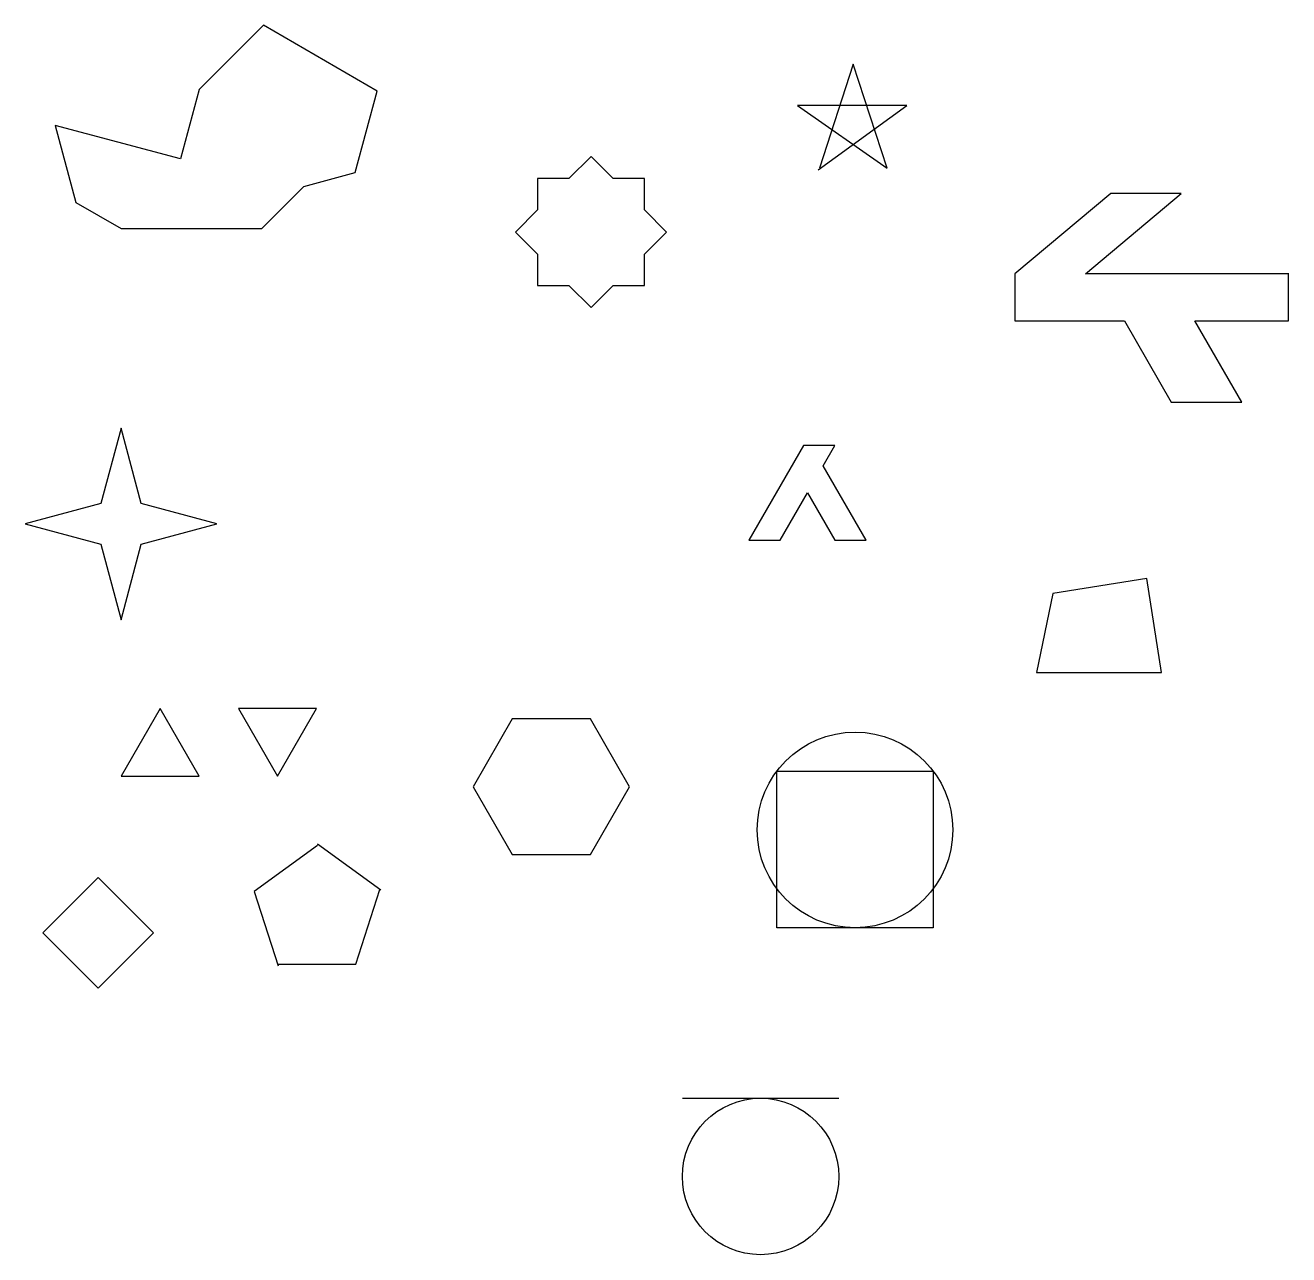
# Model space of a CAD drawing. Header units: millimetres. Extents: x 30 to 2442, y 106 to 1886.
# Drawn here: x 539 to 1346, y 1100 to 1886 of the extents above; entities that cross this region are included whole.
import ezdxf

# ---------------------------------------------------------------- set-up
doc = ezdxf.new("R2010")
doc.units = ezdxf.units.MM

msp = doc.modelspace()

# ---------------------------------------------------------------- linework, layer by layer
for p, q in [((690.94, 1885.72), (649.93, 1844.71)), ((763.69, 1843.72), (690.94, 1885.72)), ((1067.97, 1860.91), (1046.34, 1794.33)), ((1089.61, 1794.33), (1067.97, 1860.91)), ((649.93, 1844.71), (638.02, 1800.28)), ((749.71, 1791.56), (763.69, 1843.72)), ((1102.27, 1834.48), (1032.27, 1834.48)), ((1032.27, 1834.48), (1089.61, 1794.33)), ((1045.63, 1793.34), (1102.27, 1834.48)), ((638.02, 1800.28), (557.85, 1821.76)), ((557.85, 1821.76), (571.05, 1772.5)), ((900.38, 1801.86), (886.24, 1787.72)), ((914.53, 1787.72), (900.38, 1801.86)), ((716.87, 1782.76), (749.71, 1791.56)), ((886.24, 1787.72), (866.24, 1787.72)), ((866.24, 1787.72), (866.24, 1767.72)), ((934.53, 1787.72), (914.53, 1787.72)), ((934.53, 1767.72), (934.53, 1787.72)), ((690, 1755.89), (716.87, 1782.76)), ((1232.63, 1778.29), (1171.35, 1726.87)), ((1216.35, 1726.87), (1277.63, 1778.29)), ((1277.63, 1778.29), (1232.63, 1778.29)), ((571.05, 1772.5), (600, 1755.89)), ((866.24, 1767.72), (852.1, 1753.58)), ((948.67, 1753.58), (934.53, 1767.72)), ((600, 1755.89), (690, 1755.89)), ((852.1, 1753.58), (866.24, 1739.43)), ((934.53, 1739.43), (948.67, 1753.58)), ((866.24, 1739.43), (866.24, 1719.43)), ((934.53, 1719.43), (934.53, 1739.43)), ((1171.35, 1726.87), (1171.35, 1696.87)), ((1346.35, 1726.87), (1216.35, 1726.87)), ((1346.3, 1696.85), (1346.3, 1726.85)), ((866.24, 1719.43), (886.24, 1719.43)), ((886.24, 1719.43), (900.38, 1705.29)), ((900.38, 1705.29), (914.53, 1719.43)), ((914.53, 1719.43), (934.53, 1719.43)), ((1171.3, 1696.85), (1241.3, 1696.85)), ((1241.3, 1696.85), (1271.3, 1644.89)), ((1316.3, 1644.89), (1286.3, 1696.85)), ((1286.3, 1696.85), (1346.3, 1696.85)), ((1271.3, 1644.89), (1316.3, 1644.89)), ((600, 1628.37), (587.06, 1580.07)), ((612.94, 1580.07), (600, 1628.37)), ((1036.28, 1617.31), (1001.28, 1556.69)), ((1056.28, 1617.31), (1036.28, 1617.31)), ((1048.78, 1604.32), (1056.28, 1617.31)), ((1076.28, 1556.69), (1048.78, 1604.32)), ((1021.28, 1556.69), (1038.78, 1587)), ((1038.78, 1587), (1056.28, 1556.69)), ((587.06, 1580.07), (538.76, 1567.13)), ((661.24, 1567.13), (612.94, 1580.07)), ((538.76, 1567.13), (587.06, 1554.19)), ((612.94, 1554.19), (661.24, 1567.13)), ((587.06, 1554.19), (600, 1505.89)), ((600, 1505.89), (612.94, 1554.19)), ((1001.28, 1556.69), (1021.28, 1556.69)), ((1056.28, 1556.69), (1076.28, 1556.69)), ((1255.55, 1532.24), (1195.5, 1522.72)), ((1265.06, 1472.18), (1255.55, 1532.24)), ((1195.5, 1522.72), (1185.06, 1472.18)), ((1185.06, 1472.18), (1265.06, 1472.18)), ((625, 1449.19), (600, 1405.89)), ((650, 1405.89), (625, 1449.19)), ((725, 1449.19), (675, 1449.19)), ((675, 1449.19), (700, 1405.89)), ((700, 1405.89), (725, 1449.19)), ((850, 1442.49), (825, 1399.19)), ((900, 1442.49), (850, 1442.49)), ((925, 1399.19), (900, 1442.49)), ((600, 1405.89), (650, 1405.89)), ((1019.14, 1409.08), (1119.14, 1409.08)), ((1019.14, 1309.08), (1019.14, 1409.08)), ((1119.14, 1409.08), (1119.14, 1309.08)), ((825, 1399.19), (850, 1355.89)), ((900, 1355.89), (925, 1399.19)), ((725.48, 1361.7), (685.03, 1332.31)), ((765.95, 1333.05), (725.5, 1362.43)), ((850, 1355.89), (900, 1355.89)), ((550, 1305.89), (585.36, 1341.25)), ((585.36, 1341.25), (620.71, 1305.89)), ((750, 1285.89), (765.45, 1333.44)), ((685.03, 1332.31), (700.48, 1284.76)), ((1119.14, 1309.08), (1019.14, 1309.08)), ((585.36, 1270.54), (550, 1305.89)), ((620.71, 1305.89), (585.36, 1270.54)), ((700, 1285.89), (750, 1285.89)), ((958.75, 1200.14), (1058.75, 1200.14))]:
    msp.add_line(p, q)
for centre, radius in [((1069.14, 1371.58), 62.5), ((1008.75, 1150.14), 50)]:
    msp.add_circle(centre, radius)

doc.saveas('drawing.dxf')
